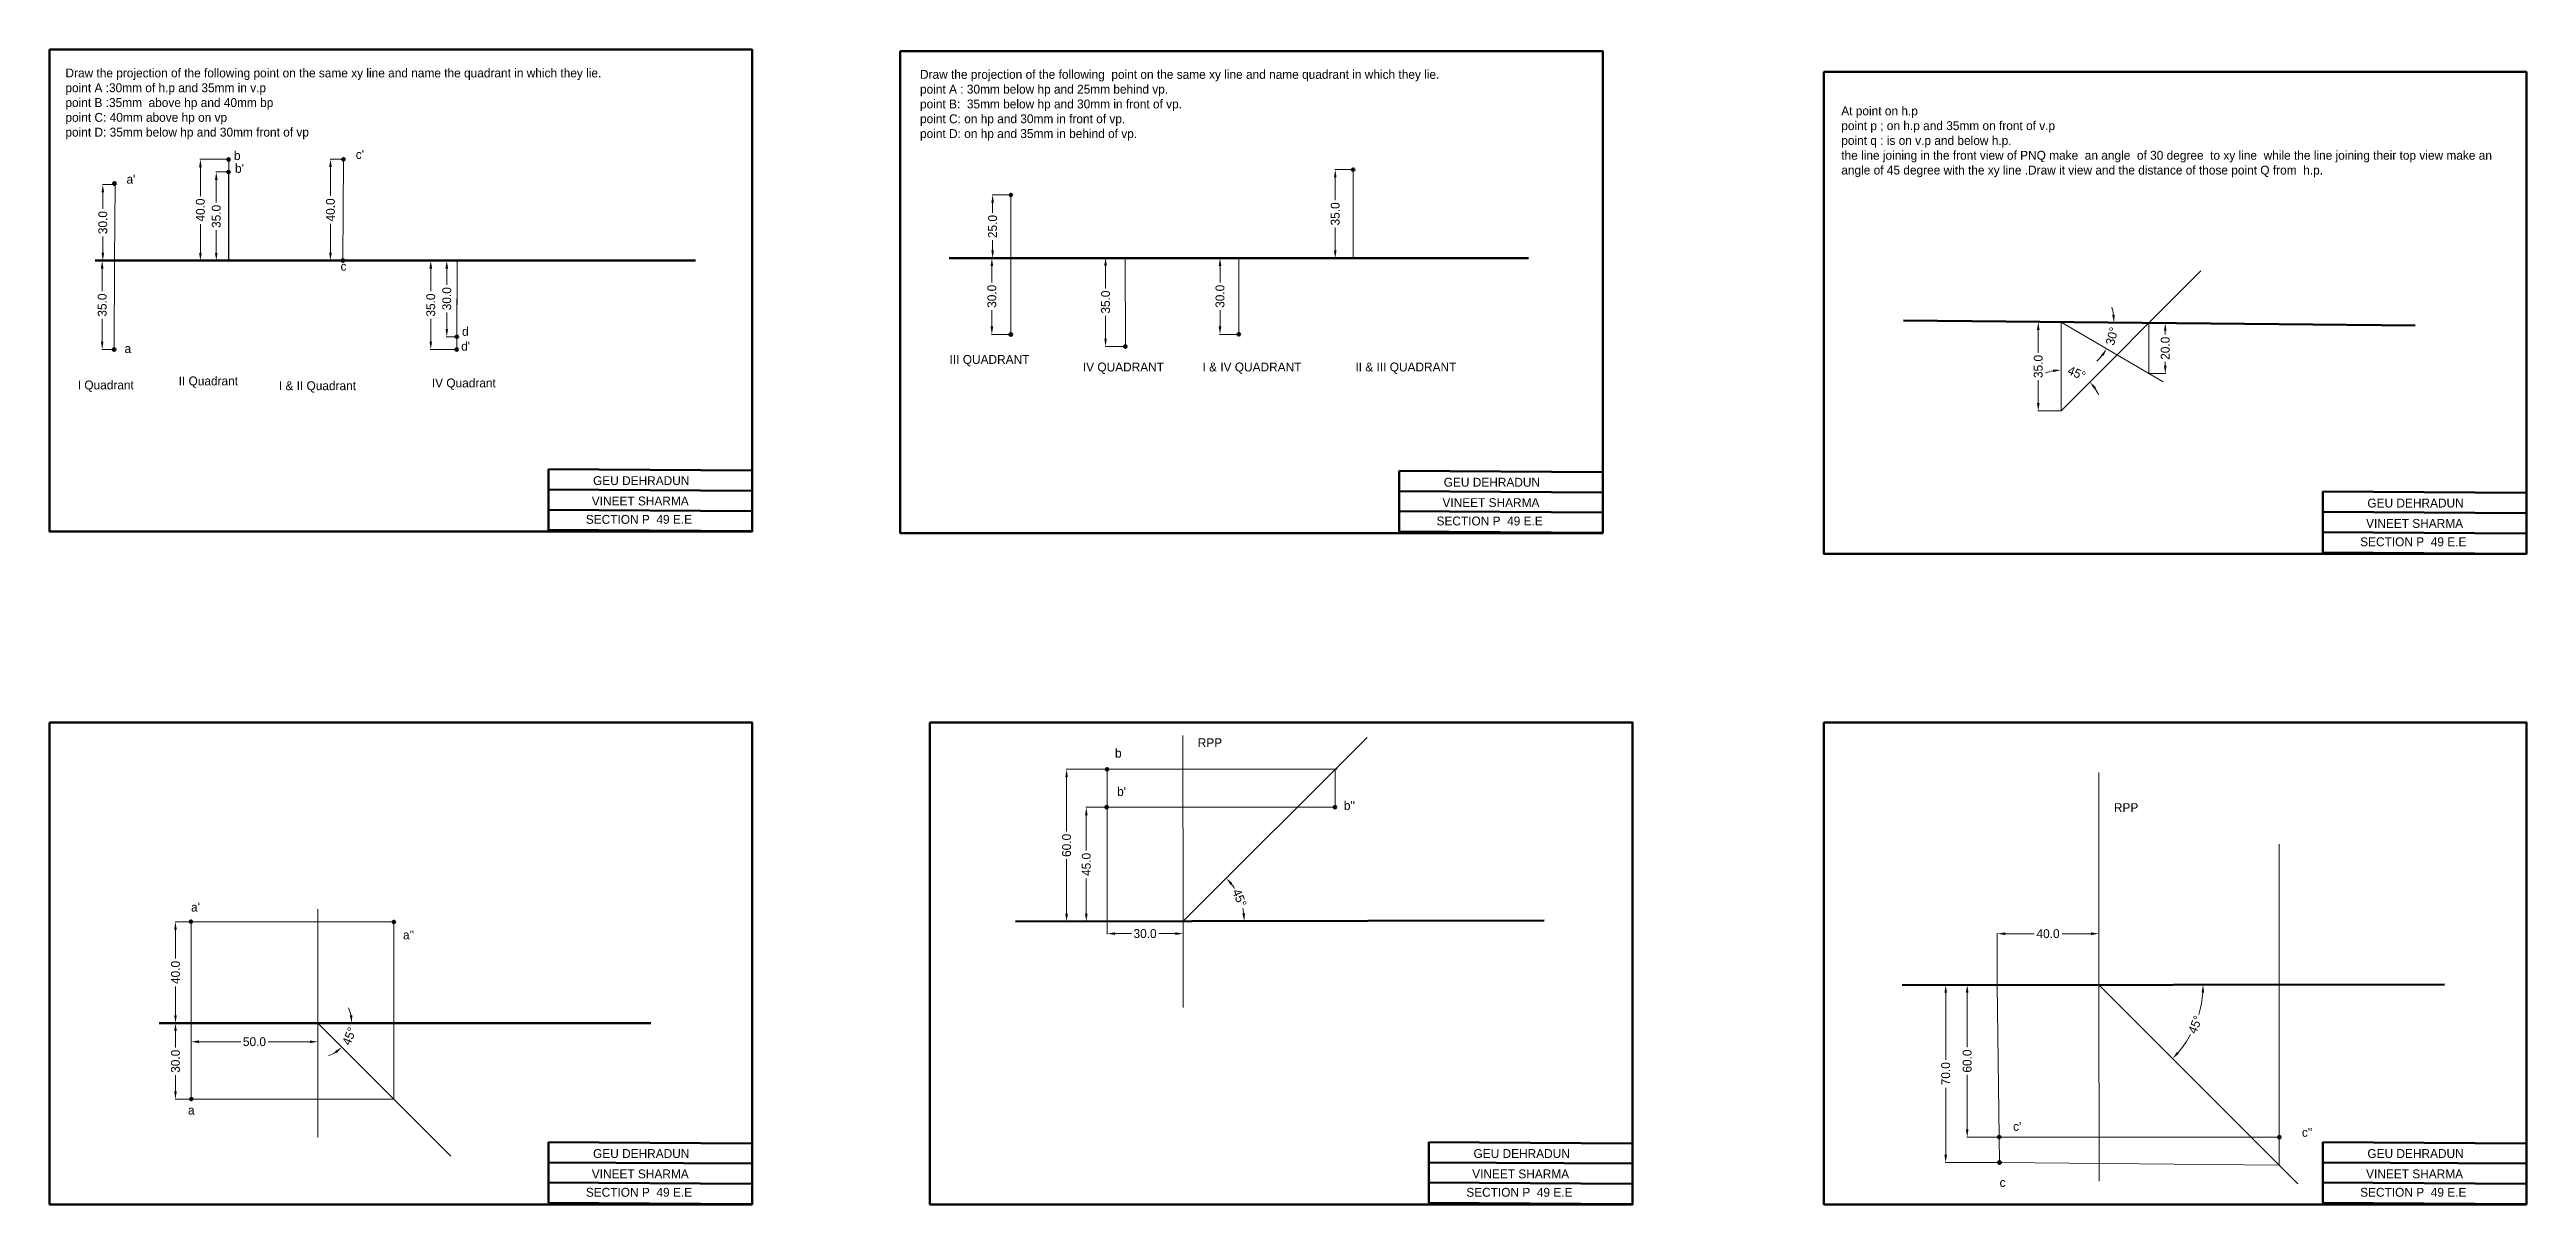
# Model space of a CAD drawing. Header units: millimetres. Extents: x 1019 to 3698, y 486 to 1720.
# Drawn here: x 1019 to 1996, y 489 to 945 of the extents above; entities that cross this region are included whole.
import ezdxf

# ---------------------------------------------------------------- set-up
doc = ezdxf.new("R2010")
doc.units = ezdxf.units.MM
doc.header["$MEASUREMENT"] = 0
doc.layers.get('0').update_dxf_attribs({"lineweight": 50})
doc.layers.add('Layer1', color=150, linetype='Continuous', lineweight=13)
doc.layers.add('Layer2', color=150, linetype='Continuous', lineweight=13)
doc.styles.get("Standard").update_dxf_attribs({"font": 'comicbd.ttf', "height": 3.5})
doc.dimstyles.get("Standard").update_dxf_attribs({"dimtxt": 3.5, "dimasz": 3.1, "dimexe": 0.18, "dimexo": 0.0625, "dimgap": 0.09, "dimtad": 0, "dimtoh": 1, "dimdec": 1, "dimzin": 0, "dimdsep": 46, "dimtxsty": 'Standard', "dimcen": 0.09, "dimclrd": 4, "dimclre": 4, "dimclrt": 4, "dimadec": 0, "dimazin": 0, "dimtfac": 1, "dimtdec": 1, "dimtofl": 0, "dimtmove": 0, "dimatfit": 3, "dimfxl": 1, "dimtfillclr": 4, "dimtolj": 1, "dimtzin": 0, "dimlwd": 13, "dimlwe": 13, "dimarcsym": 0})

msp = doc.modelspace()

# ---------------------------------------------------------------- texts
at = {"char_height": 3.5, "attachment_point": 1}
for s, width, heights, insert in [('Draw the projection of the following point on the same xy line and name the quadrant in which they lie.\\Ppoint A :30mm of h.p and 35mm in v.p\\Ppoint B :35mm  above hp and 40mm bp\\Ppoint C: 40mm above hp on vp\\Ppoint D: 35mm below hp and 30mm front of vp', 261.4909, [0], (1025.71, 937.06)), ('Draw the projection of the following  point on the same xy line and name quadrant in which they lie.\\Ppoint A : 30mm below hp and 25mm behind vp.\\Ppoint B:  35mm below hp and 30mm in front of vp.\\Ppoint C: on hp and 30mm in front of vp.\\Ppoint D: on hp and 35mm in behind of vp.', 260.8511, [0], (1362.62, 936.5)), ('At point on h.p \\Ppoint p ; on h.p and 35mm on front of v.p\\Ppoint q : is on v.p and below h.p.\\Pthe line joining in the front view of PNQ make  an angle  of 30 degree  to xy line  while the line joining their top view make an angle of 45 degree with the xy line .Draw it view and the distance of those point Q from  h.p.', 260.7155, [0], (1725.84, 922.11)), ('b', 6.9266, [0], (1092.13, 904.53)), ("b'", 6.259, [0], (1092.55, 899.45)), ("c'", 16.549, [0], (1140.17, 904.93)), ("a'", 14.2322, [0], (1049.78, 895.17)), ('c', 6.4548, [0], (1134.17, 860.87)), ('d', 14.5631, [0], (1182.08, 835.2)), ('a', 9.0753, [0], (1049.02, 828.44)), ("d'", 12.9082, [0], (1181.73, 829.33)), ('III QUADRANT', 55.5245, [0], (1374.29, 824.13)), ('IV QUADRANT ', 53.7334, [0], (1426.83, 821.15)), ('I & IV QUADRANT ', 60.3008, [0], (1473.99, 821.15)), ('II & III QUADRANT', 66.2712, [0], (1534.29, 821.15)), ('I Quadrant ', 32.3286, [0], (1030.56, 814.06)), ('II Quadrant ', 32.0657, [0], (1070.33, 815.65)), ('I & II Quadrant ', 63.0801, [0], (1109.83, 813.77)), ('IV Quadrant', 49.6756, [0], (1170.15, 814.86)), ('GEU DEHRADUN', 51.3432, [0], (1233.73, 776.36)), ('GEU DEHRADUN', 51.3432, [0], (1569.11, 775.72)), ('VINEET SHARMA ', 79.775, [0], (1233.21, 768.33)), ('VINEET SHARMA ', 79.775, [0], (1568.6, 767.69)), ('GEU DEHRADUN', 51.3432, [0], (1933.26, 767.51)), ('SECTION P  49 E.E', 79.8057, [0], (1230.87, 761.08)), ('SECTION P  49 E.E', 79.8057, [0], (1566.26, 760.44)), ('SECTION P  49 E.E', 79.8057, [0], (1930.41, 752.24)), ('VINEET SHARMA ', 79.775, [0], (1932.75, 759.49)), ('b', 24.5583, [0], (1439.51, 668.92)), ("b'", 15.4524, [0], (1440.34, 653.8)), ("b''", 20.9712, [0], (1529.74, 648.29)), ("a'", 13.1235, [3.63], (1075.23, 608.22)), ("a''", 19.7921, [0], (1158.77, 597.26)), ('a', 15.1119, [3.63], (1074.02, 528.21)), ('GEU DEHRADUN', 51.3432, [0], (1233.73, 511.09)), ('GEU DEHRADUN', 51.3432, [0], (1580.84, 511.09)), ('GEU DEHRADUN', 51.3432, [0], (1933.26, 511.09)), ('VINEET SHARMA ', 79.775, [0], (1233.21, 503.06)), ('VINEET SHARMA ', 79.775, [0], (1580.32, 503.06)), ('VINEET SHARMA ', 79.775, [0], (1932.75, 503.06)), ('SECTION P  49 E.E', 79.8057, [0], (1230.87, 495.81)), ('SECTION P  49 E.E', 79.8057, [0], (1577.99, 495.81)), ('SECTION P  49 E.E', 79.8057, [0], (1930.41, 495.81))]:
    msp.add_mtext_dynamic_manual_height_columns(s, width=width, gutter_width=17.5, heights=heights, dxfattribs=dict(at, insert=insert))
at = {"layer": 'Defpoints', "char_height": 3.5, "attachment_point": 1}
for s, width, insert in [("c'", 35.5459, (1793.59, 521.78)), ("c''", 30.7424, (1907.43, 519.45)), ('c', 36.7029, (1788.24, 499.67))]:
    msp.add_mtext_dynamic_manual_height_columns(s, width=width, gutter_width=17.5, heights=[0], dxfattribs=dict(at, insert=insert))
at = {"layer": 'Layer1', "char_height": 3.5, "attachment_point": 1}
for width, insert in [(23.7907, (1472.12, 673.04)), (41.3245, (1833.33, 647.45))]:
    msp.add_mtext_dynamic_manual_height_columns('{\\C0;RPP}', width=width, gutter_width=17.5, heights=[0], dxfattribs=dict(at, insert=insert))

# ---------------------------------------------------------------- blocks, each defined once
blk = doc.blocks.new('*D1')
at = {"layer": 'Defpoints', "color": 0, "transparency": 16777216}
for p in [(1040.45, 891.32), (1045.3, 891.32), (1045.09, 861.32)]:
    blk.add_point(p, dxfattribs=at)
at = {"layer": 'Layer2', "color": 4, "linetype": 'Continuous', "lineweight": 13, "transparency": 16777216}
for p, q in [((1045.24, 891.32), (1040.27, 891.32)), ((1040.45, 888.22), (1040.45, 881.74)), ((1040.45, 864.42), (1040.45, 870.9)), ((1045.03, 861.32), (1040.27, 861.32))]:
    blk.add_line(p, q, dxfattribs=at)
at = {"layer": 'Layer2', "color": 4, "transparency": 16777216}
for points in [[(1039.93, 888.22), (1040.96, 888.22), (1040.45, 891.32)], [(1039.93, 864.42), (1040.96, 864.42), (1040.45, 861.32)]]:
    blk.add_solid(points, dxfattribs=at)
at = {"layer": 'Layer2', "color": 4, "transparency": 16777216, "insert": (1040.45, 876.32), "char_height": 3.5, "attachment_point": 5, "rotation": 90}
blk.add_mtext('\\A1;30.0', dxfattribs=at)
blk = doc.blocks.new('*D2')
at = {"layer": 'Defpoints', "color": 0, "transparency": 16777216}
for p in [(1045.09, 861.32), (1040.19, 826.32), (1044.85, 826.32)]:
    blk.add_point(p, dxfattribs=at)
at = {"layer": 'Layer2', "color": 4, "linetype": 'Continuous', "lineweight": 13, "transparency": 16777216}
for p, q in [((1045.03, 861.32), (1040.01, 861.32)), ((1040.19, 858.22), (1040.19, 849.24)), ((1040.19, 829.42), (1040.19, 838.4)), ((1044.79, 826.32), (1040.01, 826.32))]:
    blk.add_line(p, q, dxfattribs=at)
at = {"layer": 'Layer2', "color": 4, "transparency": 16777216}
for points in [[(1039.67, 858.22), (1040.7, 858.22), (1040.19, 861.32)], [(1039.67, 829.42), (1040.7, 829.42), (1040.19, 826.32)]]:
    blk.add_solid(points, dxfattribs=at)
at = {"layer": 'Layer2', "color": 4, "transparency": 16777216, "insert": (1040.19, 843.82), "char_height": 3.5, "attachment_point": 5, "rotation": 90}
blk.add_mtext('\\A1;35.0', dxfattribs=at)
blk = doc.blocks.new('*D4')
at = {"layer": 'Defpoints', "color": 0, "transparency": 16777216}
for p in [(1130.19, 901.32), (1135.31, 901.32), (1135.09, 861.32)]:
    blk.add_point(p, dxfattribs=at)
at = {"layer": 'Layer2', "color": 4, "linetype": 'Continuous', "lineweight": 13, "transparency": 16777216}
for p, q in [((1135.25, 901.32), (1130.01, 901.32)), ((1130.19, 898.22), (1130.19, 886.86)), ((1130.19, 864.42), (1130.19, 875.79)), ((1135.03, 861.32), (1130.01, 861.32))]:
    blk.add_line(p, q, dxfattribs=at)
at = {"layer": 'Layer2', "color": 4, "transparency": 16777216}
for points in [[(1129.67, 898.22), (1130.71, 898.22), (1130.19, 901.32)], [(1129.67, 864.42), (1130.71, 864.42), (1130.19, 861.32)]]:
    blk.add_solid(points, dxfattribs=at)
at = {"layer": 'Layer2', "color": 4, "transparency": 16777216, "insert": (1130.19, 881.32), "char_height": 3.5, "attachment_point": 5, "rotation": 90}
blk.add_mtext('\\A1;40.0', dxfattribs=at)
blk = doc.blocks.new('*D5')
at = {"layer": 'Defpoints', "color": 0, "transparency": 16777216}
for p in [(1180.09, 861.32), (1176.05, 831.32), (1180, 831.32)]:
    blk.add_point(p, dxfattribs=at)
at = {"layer": 'Layer2', "color": 4, "linetype": 'Continuous', "lineweight": 13, "transparency": 16777216}
for p, q in [((1180.03, 861.32), (1175.87, 861.32)), ((1176.05, 858.22), (1176.05, 851.74)), ((1176.05, 834.42), (1176.05, 840.9)), ((1179.94, 831.32), (1175.87, 831.32))]:
    blk.add_line(p, q, dxfattribs=at)
at = {"layer": 'Layer2', "color": 4, "transparency": 16777216}
for points in [[(1175.54, 858.22), (1176.57, 858.22), (1176.05, 861.32)], [(1175.54, 834.42), (1176.57, 834.42), (1176.05, 831.32)]]:
    blk.add_solid(points, dxfattribs=at)
at = {"layer": 'Layer2', "color": 4, "transparency": 16777216, "insert": (1176.05, 846.32), "char_height": 3.5, "attachment_point": 5, "rotation": 90}
blk.add_mtext('\\A1;30.0', dxfattribs=at)
blk = doc.blocks.new('*D6')
at = {"layer": 'Defpoints', "color": 0, "transparency": 16777216}
for p in [(1180.09, 861.32), (1169.74, 826.32), (1179.98, 826.32)]:
    blk.add_point(p, dxfattribs=at)
at = {"layer": 'Layer2', "color": 4, "linetype": 'Continuous', "lineweight": 13, "transparency": 16777216}
for p, q in [((1180.03, 861.32), (1169.56, 861.32)), ((1169.74, 858.22), (1169.74, 849.24)), ((1169.74, 829.42), (1169.74, 838.4)), ((1179.92, 826.32), (1169.56, 826.32))]:
    blk.add_line(p, q, dxfattribs=at)
at = {"layer": 'Layer2', "color": 4, "transparency": 16777216}
for points in [[(1169.22, 858.22), (1170.26, 858.22), (1169.74, 861.32)], [(1169.22, 829.42), (1170.26, 829.42), (1169.74, 826.32)]]:
    blk.add_solid(points, dxfattribs=at)
at = {"layer": 'Layer2', "color": 4, "transparency": 16777216, "insert": (1169.74, 843.82), "char_height": 3.5, "attachment_point": 5, "rotation": 90}
blk.add_mtext('\\A1;35.0', dxfattribs=at)
blk = doc.blocks.new('*D7')
at = {"layer": 'Defpoints', "color": 0, "transparency": 16777216}
for p in [(1078.91, 901.27), (1090.09, 901.27), (1090.14, 861.27)]:
    blk.add_point(p, dxfattribs=at)
at = {"layer": 'Layer2', "color": 4, "linetype": 'Continuous', "lineweight": 13, "transparency": 16777216}
for p, q in [((1090.03, 901.27), (1078.73, 901.27)), ((1078.91, 898.17), (1078.91, 886.8)), ((1078.91, 864.37), (1078.91, 875.73)), ((1090.08, 861.27), (1078.73, 861.27))]:
    blk.add_line(p, q, dxfattribs=at)
at = {"layer": 'Layer2', "color": 4, "transparency": 16777216}
for points in [[(1078.39, 898.17), (1079.42, 898.17), (1078.91, 901.27)], [(1078.39, 864.37), (1079.42, 864.37), (1078.91, 861.27)]]:
    blk.add_solid(points, dxfattribs=at)
at = {"layer": 'Layer2', "color": 4, "transparency": 16777216, "insert": (1078.91, 881.27), "char_height": 3.5, "attachment_point": 5, "rotation": 90}
blk.add_mtext('\\A1;40.0', dxfattribs=at)
blk = doc.blocks.new('*D8')
at = {"layer": 'Defpoints', "color": 0, "transparency": 16777216}
for p in [(1085.17, 896.27), (1089.98, 896.27), (1090.14, 861.27)]:
    blk.add_point(p, dxfattribs=at)
at = {"layer": 'Layer2', "color": 4, "linetype": 'Continuous', "lineweight": 13, "transparency": 16777216}
for p, q in [((1089.92, 896.27), (1084.99, 896.27)), ((1085.17, 893.17), (1085.17, 884.18)), ((1085.17, 864.37), (1085.17, 873.35)), ((1090.08, 861.27), (1084.99, 861.27))]:
    blk.add_line(p, q, dxfattribs=at)
at = {"layer": 'Layer2', "color": 4, "transparency": 16777216}
for points in [[(1084.66, 893.17), (1085.69, 893.17), (1085.17, 896.27)], [(1084.66, 864.37), (1085.69, 864.37), (1085.17, 861.27)]]:
    blk.add_solid(points, dxfattribs=at)
at = {"layer": 'Layer2', "color": 4, "transparency": 16777216, "insert": (1085.17, 878.77), "char_height": 3.5, "attachment_point": 5, "rotation": 90}
blk.add_mtext('\\A1;35.0', dxfattribs=at)
blk = doc.blocks.new('*D27')
at = {"layer": 'Defpoints', "color": 0, "transparency": 16777216}
for p in [(1069.08, 600.72), (1075.23, 600.72), (1075.23, 560.72)]:
    blk.add_point(p, dxfattribs=at)
at = {"layer": 'Layer1', "color": 4, "linetype": 'Continuous', "lineweight": 13, "transparency": 16777216}
for p, q in [((1075.17, 600.72), (1068.9, 600.72)), ((1069.08, 597.62), (1069.08, 586.25)), ((1069.08, 563.82), (1069.08, 575.18)), ((1075.17, 560.72), (1068.9, 560.72))]:
    blk.add_line(p, q, dxfattribs=at)
at = {"layer": 'Layer1', "color": 4, "transparency": 16777216}
for points in [[(1068.57, 597.62), (1069.6, 597.62), (1069.08, 600.72)], [(1068.57, 563.82), (1069.6, 563.82), (1069.08, 560.72)]]:
    blk.add_solid(points, dxfattribs=at)
at = {"layer": 'Layer1', "color": 4, "transparency": 16777216, "insert": (1069.08, 580.72), "char_height": 3.5, "attachment_point": 5, "rotation": 90}
blk.add_mtext('\\A1;40.0', dxfattribs=at)
blk = doc.blocks.new('*D28')
at = {"layer": 'Defpoints', "color": 0, "transparency": 16777216}
for p in [(1075.23, 560.72), (1069.08, 530.72), (1075.23, 530.72)]:
    blk.add_point(p, dxfattribs=at)
at = {"layer": 'Layer1', "color": 4, "linetype": 'Continuous', "lineweight": 13, "transparency": 16777216}
for p, q in [((1075.17, 560.72), (1068.9, 560.72)), ((1069.08, 557.62), (1069.08, 551.14)), ((1069.08, 533.82), (1069.08, 540.3)), ((1075.17, 530.72), (1068.9, 530.72))]:
    blk.add_line(p, q, dxfattribs=at)
at = {"layer": 'Layer1', "color": 4, "transparency": 16777216}
for points in [[(1068.57, 557.62), (1069.6, 557.62), (1069.08, 560.72)], [(1068.57, 533.82), (1069.6, 533.82), (1069.08, 530.72)]]:
    blk.add_solid(points, dxfattribs=at)
at = {"layer": 'Layer1', "color": 4, "transparency": 16777216, "insert": (1069.08, 545.72), "char_height": 3.5, "attachment_point": 5, "rotation": 90}
blk.add_mtext('\\A1;30.0', dxfattribs=at)
blk = doc.blocks.new('*D29')
at = {"layer": 'Defpoints', "color": 0, "transparency": 16777216}
for p in [(1075.23, 560.72), (1125.23, 560.72), (1125.23, 553.41)]:
    blk.add_point(p, dxfattribs=at)
at = {"layer": 'Layer1', "color": 4, "linetype": 'Continuous', "lineweight": 13, "transparency": 16777216}
for p, q in [((1075.23, 560.65), (1075.23, 553.23)), ((1125.23, 560.65), (1125.23, 553.23)), ((1078.33, 553.41), (1094.79, 553.41)), ((1122.13, 553.41), (1105.67, 553.41))]:
    blk.add_line(p, q, dxfattribs=at)
at = {"layer": 'Layer1', "color": 4, "transparency": 16777216}
for points in [[(1078.33, 553.93), (1078.33, 552.9), (1075.23, 553.41)], [(1122.13, 553.93), (1122.13, 552.9), (1125.23, 553.41)]]:
    blk.add_solid(points, dxfattribs=at)
at = {"layer": 'Layer1', "color": 4, "transparency": 16777216, "insert": (1100.23, 553.41), "char_height": 3.5, "attachment_point": 5}
blk.add_mtext('\\A1;50.0', dxfattribs=at)
blk = doc.blocks.new('*D30')
at = {"color": 4, "linetype": 'Continuous', "lineweight": 13, "transparency": 16777216}
for start, end in [(13.26529, 26.53058), (288.46942, 301.73471)]:
    blk.add_arc((1125.23, 560.72), 13.42, start, end, dxfattribs=at)
at = {"color": 4, "transparency": 16777216}
for points in [[(1138.8, 563.86), (1137.78, 563.74), (1138.65, 560.72)], [(1131.97, 549.71), (1132.61, 548.9), (1134.72, 551.23)]]:
    blk.add_solid(points, dxfattribs=at)
at = {"layer": 'Defpoints', "color": 0, "transparency": 16777216}
for p in [(1062.61, 560.72), (1125.23, 560.72), (1256.46, 560.72), (1136.85, 554.01), (1177.7, 508.25)]:
    blk.add_point(p, dxfattribs=at)
at = {"color": 4, "transparency": 16777216, "insert": (1137.63, 555.58), "char_height": 3.5, "attachment_point": 5, "rotation": 67.5}
blk.add_mtext('\\A1;45°', dxfattribs=at)
blk = doc.blocks.new('*D10')
at = {"layer": 'Defpoints', "color": 0, "transparency": 16777216}
for p in [(1391.25, 887.27), (1398.46, 887.27), (1398.47, 862.27)]:
    blk.add_point(p, dxfattribs=at)
at = {"layer": 'Layer1', "color": 4, "linetype": 'Continuous', "lineweight": 13, "transparency": 16777216}
for p, q in [((1398.4, 887.27), (1391.07, 887.27)), ((1391.25, 884.17), (1391.25, 880.16)), ((1391.25, 865.37), (1391.25, 869.37)), ((1398.41, 862.27), (1391.07, 862.27))]:
    blk.add_line(p, q, dxfattribs=at)
at = {"layer": 'Layer1', "color": 4, "transparency": 16777216}
for points in [[(1390.74, 884.17), (1391.77, 884.17), (1391.25, 887.27)], [(1390.74, 865.37), (1391.77, 865.37), (1391.25, 862.27)]]:
    blk.add_solid(points, dxfattribs=at)
at = {"layer": 'Layer1', "color": 4, "transparency": 16777216, "insert": (1391.25, 874.77), "char_height": 3.5, "attachment_point": 5, "rotation": 90}
blk.add_mtext('\\A1;25.0', dxfattribs=at)
blk = doc.blocks.new('*D11')
at = {"layer": 'Defpoints', "color": 0, "transparency": 16777216}
for p in [(1398.47, 862.27), (1390.95, 832.27), (1398.48, 832.27)]:
    blk.add_point(p, dxfattribs=at)
at = {"layer": 'Layer1', "color": 4, "linetype": 'Continuous', "lineweight": 13, "transparency": 16777216}
for p, q in [((1398.41, 862.27), (1390.77, 862.27)), ((1390.95, 859.17), (1390.95, 852.69)), ((1390.95, 835.37), (1390.95, 841.85)), ((1398.42, 832.27), (1390.77, 832.27))]:
    blk.add_line(p, q, dxfattribs=at)
at = {"layer": 'Layer1', "color": 4, "transparency": 16777216}
for points in [[(1390.43, 859.17), (1391.47, 859.17), (1390.95, 862.27)], [(1390.43, 835.37), (1391.47, 835.37), (1390.95, 832.27)]]:
    blk.add_solid(points, dxfattribs=at)
at = {"layer": 'Layer1', "color": 4, "transparency": 16777216, "insert": (1390.95, 847.27), "char_height": 3.5, "attachment_point": 5, "rotation": 90}
blk.add_mtext('\\A1;30.0', dxfattribs=at)
blk = doc.blocks.new('*D12')
at = {"layer": 'Defpoints', "color": 0, "transparency": 16777216}
for p in [(1435.78, 862.48), (1443.47, 862.48), (1443.63, 827.48)]:
    blk.add_point(p, dxfattribs=at)
at = {"layer": 'Layer1', "color": 4, "linetype": 'Continuous', "lineweight": 13, "transparency": 16777216}
for p, q in [((1443.41, 862.48), (1435.6, 862.48)), ((1435.78, 859.38), (1435.78, 850.4)), ((1435.78, 830.58), (1435.78, 839.56)), ((1443.57, 827.48), (1435.6, 827.48))]:
    blk.add_line(p, q, dxfattribs=at)
at = {"layer": 'Layer1', "color": 4, "transparency": 16777216}
for points in [[(1435.26, 859.38), (1436.29, 859.38), (1435.78, 862.48)], [(1435.26, 830.58), (1436.29, 830.58), (1435.78, 827.48)]]:
    blk.add_solid(points, dxfattribs=at)
at = {"layer": 'Layer1', "color": 4, "transparency": 16777216, "insert": (1435.78, 844.98), "char_height": 3.5, "attachment_point": 5, "rotation": 90}
blk.add_mtext('\\A1;35.0', dxfattribs=at)
blk = doc.blocks.new('*D14')
at = {"layer": 'Defpoints', "color": 0, "transparency": 16777216}
for p in [(1480.9, 862.27), (1488.36, 862.27), (1488.34, 832.27)]:
    blk.add_point(p, dxfattribs=at)
at = {"layer": 'Layer1', "color": 4, "linetype": 'Continuous', "lineweight": 13, "transparency": 16777216}
for p, q in [((1488.29, 862.27), (1480.72, 862.27)), ((1480.9, 859.17), (1480.9, 852.69)), ((1480.9, 835.37), (1480.9, 841.85)), ((1488.27, 832.27), (1480.72, 832.27))]:
    blk.add_line(p, q, dxfattribs=at)
at = {"layer": 'Layer1', "color": 4, "transparency": 16777216}
for points in [[(1480.38, 859.17), (1481.42, 859.17), (1480.9, 862.27)], [(1480.38, 835.37), (1481.42, 835.37), (1480.9, 832.27)]]:
    blk.add_solid(points, dxfattribs=at)
at = {"layer": 'Layer1', "color": 4, "transparency": 16777216, "insert": (1480.9, 847.27), "char_height": 3.5, "attachment_point": 5, "rotation": 90}
blk.add_mtext('\\A1;30.0', dxfattribs=at)
blk = doc.blocks.new('*D16')
at = {"layer": 'Defpoints', "color": 0, "transparency": 16777216}
for p in [(1533.36, 897.24), (1526.33, 862.27), (1533.36, 862.27)]:
    blk.add_point(p, dxfattribs=at)
at = {"layer": 'Layer1', "color": 4, "linetype": 'Continuous', "lineweight": 13, "transparency": 16777216}
for p, q in [((1533.3, 897.24), (1526.15, 897.24)), ((1526.33, 894.14), (1526.33, 885.17)), ((1526.33, 865.37), (1526.33, 874.33)), ((1533.3, 862.27), (1526.15, 862.27))]:
    blk.add_line(p, q, dxfattribs=at)
at = {"layer": 'Layer1', "color": 4, "transparency": 16777216}
for points in [[(1525.81, 894.14), (1526.84, 894.14), (1526.33, 897.24)], [(1525.81, 865.37), (1526.84, 865.37), (1526.33, 862.27)]]:
    blk.add_solid(points, dxfattribs=at)
at = {"layer": 'Layer1', "color": 4, "transparency": 16777216, "insert": (1526.33, 879.75), "char_height": 3.5, "attachment_point": 5, "rotation": 90}
blk.add_mtext('\\A1;35.0', dxfattribs=at)
blk = doc.blocks.new('*D31')
at = {"layer": 'Defpoints', "color": 0, "transparency": 16777216}
for p in [(1428.19, 645.82), (1436.37, 645.82), (1436.36, 600.82)]:
    blk.add_point(p, dxfattribs=at)
at = {"layer": 'Layer1', "color": 4, "linetype": 'Continuous', "lineweight": 13, "transparency": 16777216}
for p, q in [((1436.3, 645.82), (1428.01, 645.82)), ((1428.19, 642.72), (1428.19, 628.85)), ((1428.19, 603.92), (1428.19, 617.78)), ((1436.3, 600.82), (1428.01, 600.82))]:
    blk.add_line(p, q, dxfattribs=at)
at = {"layer": 'Layer1', "color": 4, "transparency": 16777216}
for points in [[(1427.67, 642.72), (1428.71, 642.72), (1428.19, 645.82)], [(1427.67, 603.92), (1428.71, 603.92), (1428.19, 600.82)]]:
    blk.add_solid(points, dxfattribs=at)
at = {"layer": 'Layer1', "color": 4, "transparency": 16777216, "insert": (1428.19, 623.32), "char_height": 3.5, "attachment_point": 5, "rotation": 90}
blk.add_mtext('\\A1;45.0', dxfattribs=at)
blk = doc.blocks.new('*D32')
at = {"layer": 'Defpoints', "color": 0, "transparency": 16777216}
for p in [(1420.42, 660.82), (1436.36, 660.82), (1436.36, 600.82)]:
    blk.add_point(p, dxfattribs=at)
at = {"layer": 'Layer1', "color": 4, "linetype": 'Continuous', "lineweight": 13, "transparency": 16777216}
for p, q in [((1436.3, 660.82), (1420.24, 660.82)), ((1420.42, 657.72), (1420.42, 636.26)), ((1420.42, 603.92), (1420.42, 625.38)), ((1436.3, 600.82), (1420.24, 600.82))]:
    blk.add_line(p, q, dxfattribs=at)
at = {"layer": 'Layer1', "color": 4, "transparency": 16777216}
for points in [[(1419.9, 657.72), (1420.94, 657.72), (1420.42, 660.82)], [(1419.9, 603.92), (1420.94, 603.92), (1420.42, 600.82)]]:
    blk.add_solid(points, dxfattribs=at)
at = {"layer": 'Layer1', "color": 4, "transparency": 16777216, "insert": (1420.42, 630.82), "char_height": 3.5, "attachment_point": 5, "rotation": 90}
blk.add_mtext('\\A1;60.0', dxfattribs=at)
blk = doc.blocks.new('*D33')
at = {"layer": 'Defpoints', "color": 0, "transparency": 16777216}
for p in [(1436.36, 600.82), (1466.36, 600.82), (1466.36, 596.03)]:
    blk.add_point(p, dxfattribs=at)
at = {"layer": 'Layer1', "color": 4, "linetype": 'Continuous', "lineweight": 13, "transparency": 16777216}
for p, q in [((1436.36, 600.75), (1436.36, 595.85)), ((1439.46, 596.03), (1445.94, 596.03)), ((1463.26, 596.03), (1456.78, 596.03)), ((1466.36, 600.75), (1466.36, 595.85))]:
    blk.add_line(p, q, dxfattribs=at)
at = {"layer": 'Layer1', "color": 4, "transparency": 16777216}
for points in [[(1439.46, 596.54), (1439.46, 595.51), (1436.36, 596.03)], [(1463.26, 596.54), (1463.26, 595.51), (1466.36, 596.03)]]:
    blk.add_solid(points, dxfattribs=at)
at = {"layer": 'Layer1', "color": 4, "transparency": 16777216, "insert": (1451.36, 596.03), "char_height": 3.5, "attachment_point": 5}
blk.add_mtext('\\A1;30.0', dxfattribs=at)
blk = doc.blocks.new('*D34')
at = {"layer": 'Defpoints', "color": 0, "transparency": 16777216}
for p in [(1538.88, 673.41), (1489.62, 607.14), (1400.33, 600.75), (1466.36, 600.89), (1608.64, 601.14)]:
    blk.add_point(p, dxfattribs=at)
at = {"layer": 'Layer1', "color": 4, "linetype": 'Continuous', "lineweight": 13, "transparency": 16777216}
for start, end in [(32.64303, 37.62544), (7.48171, 12.46411)]:
    blk.add_arc((1466.34, 600.87), 24.1, start, end, dxfattribs=at)
at = {"layer": 'Layer1', "color": 4, "transparency": 16777216}
for points in [[(1485.04, 615.25), (1485.82, 615.93), (1483.39, 617.92)], [(1490.76, 604.05), (1489.72, 603.98), (1490.45, 600.92)]]:
    blk.add_solid(points, dxfattribs=at)
at = {"layer": 'Layer1', "color": 4, "transparency": 16777216, "insert": (1488.6, 610.12), "char_height": 3.5, "attachment_point": 5, "rotation": 292.55357}
blk.add_mtext('\\A1;45°', dxfattribs=at)
blk = doc.blocks.new('*D35')
at = {"layer": 'Defpoints', "color": 0, "transparency": 16777216}
for p in [(1787.36, 575.8), (1775.48, 515.8), (1787.36, 515.8)]:
    blk.add_point(p, dxfattribs=at)
at = {"layer": 'Layer1', "color": 4, "linetype": 'Continuous', "lineweight": 13, "transparency": 16777216}
for p, q in [((1787.3, 575.8), (1775.3, 575.8)), ((1775.48, 572.7), (1775.48, 551.24)), ((1775.48, 518.9), (1775.48, 540.36)), ((1787.3, 515.8), (1775.3, 515.8))]:
    blk.add_line(p, q, dxfattribs=at)
at = {"layer": 'Layer1', "color": 4, "transparency": 16777216}
for points in [[(1774.96, 572.7), (1776, 572.7), (1775.48, 575.8)], [(1774.96, 518.9), (1776, 518.9), (1775.48, 515.8)]]:
    blk.add_solid(points, dxfattribs=at)
at = {"layer": 'Layer1', "color": 4, "transparency": 16777216, "insert": (1775.48, 545.8), "char_height": 3.5, "attachment_point": 5, "rotation": 90}
blk.add_mtext('\\A1;60.0', dxfattribs=at)
blk = doc.blocks.new('*D36')
at = {"layer": 'Defpoints', "color": 0, "transparency": 16777216}
for p in [(1787.36, 575.8), (1767.01, 505.8), (1788.17, 505.8)]:
    blk.add_point(p, dxfattribs=at)
at = {"layer": 'Layer1', "color": 4, "linetype": 'Continuous', "lineweight": 13, "transparency": 16777216}
for p, q in [((1787.3, 575.8), (1766.83, 575.8)), ((1767.01, 572.7), (1767.01, 546.31)), ((1767.01, 508.9), (1767.01, 535.29)), ((1788.11, 505.8), (1766.83, 505.8))]:
    blk.add_line(p, q, dxfattribs=at)
at = {"layer": 'Layer1', "color": 4, "transparency": 16777216}
for points in [[(1766.49, 572.7), (1767.52, 572.7), (1767.01, 575.8)], [(1766.49, 508.9), (1767.52, 508.9), (1767.01, 505.8)]]:
    blk.add_solid(points, dxfattribs=at)
at = {"layer": 'Layer1', "color": 4, "transparency": 16777216, "insert": (1767.01, 540.8), "char_height": 3.5, "attachment_point": 5, "rotation": 90}
blk.add_mtext('\\A1;70.0', dxfattribs=at)
blk = doc.blocks.new('*D37')
at = {"layer": 'Defpoints', "color": 0, "transparency": 16777216}
for p in [(1749.81, 575.75), (1827.36, 575.88), (1963.62, 576.03), (1863, 555.31), (1905.86, 497.38)]:
    blk.add_point(p, dxfattribs=at)
at = {"layer": 'Layer1', "color": 4, "linetype": 'Continuous', "lineweight": 13, "transparency": 16777216}
for start, end in [(343.43172, 355.75404), (319.32095, 331.64326)]:
    blk.add_arc((1827.39, 575.85), 41.12, start, end, dxfattribs=at)
at = {"layer": 'Layer1', "color": 4, "transparency": 16777216}
for points in [[(1867.87, 572.83), (1868.9, 572.79), (1868.5, 575.91)], [(1858.95, 548.7), (1858.19, 549.4), (1856.46, 546.78)]]:
    blk.add_solid(points, dxfattribs=at)
at = {"layer": 'Layer1', "color": 4, "transparency": 16777216, "insert": (1865.38, 560.14), "char_height": 3.5, "attachment_point": 5, "rotation": 67.53749}
blk.add_mtext('\\A1;45°', dxfattribs=at)
blk = doc.blocks.new('*D38')
at = {"color": 4, "linetype": 'Continuous', "lineweight": 13, "transparency": 16777216}
for p, q in [((1787.36, 575.86), (1787.36, 596.18)), ((1790.46, 596), (1801.83, 596)), ((1824.26, 596), (1812.9, 596)), ((1827.36, 575.94), (1827.36, 596.18))]:
    blk.add_line(p, q, dxfattribs=at)
at = {"color": 4, "transparency": 16777216}
for points in [[(1790.46, 596.52), (1790.46, 595.49), (1787.36, 596)], [(1824.26, 596.52), (1824.26, 595.49), (1827.36, 596)]]:
    blk.add_solid(points, dxfattribs=at)
at = {"layer": 'Defpoints', "color": 0, "transparency": 16777216}
for p in [(1827.36, 596), (1787.36, 575.8), (1827.36, 575.88)]:
    blk.add_point(p, dxfattribs=at)
at = {"color": 4, "transparency": 16777216, "insert": (1807.36, 596), "char_height": 3.5, "attachment_point": 5}
blk.add_mtext('\\A1;40.0', dxfattribs=at)
blk = doc.blocks.new('*D45')
at = {"color": 4, "linetype": 'Continuous', "lineweight": 13, "transparency": 16777216}
for p, q in [((1812.41, 837.1), (1803.32, 837.1)), ((1803.5, 834), (1803.5, 825.02)), ((1803.5, 805.2), (1803.5, 814.18)), ((1812.41, 802.1), (1803.32, 802.1))]:
    blk.add_line(p, q, dxfattribs=at)
at = {"color": 4, "transparency": 16777216}
for points in [[(1802.99, 834), (1804.02, 834), (1803.5, 837.1)], [(1802.99, 805.2), (1804.02, 805.2), (1803.5, 802.1)]]:
    blk.add_solid(points, dxfattribs=at)
at = {"layer": 'Defpoints', "color": 0, "transparency": 16777216}
for p in [(1812.47, 837.1), (1803.5, 802.1), (1812.47, 802.1)]:
    blk.add_point(p, dxfattribs=at)
at = {"color": 4, "transparency": 16777216, "insert": (1803.5, 819.6), "char_height": 3.5, "attachment_point": 5, "rotation": 90}
blk.add_mtext('\\A1;35.0', dxfattribs=at)
blk = doc.blocks.new('*D48')
at = {"layer": 'Defpoints', "color": 0, "transparency": 16777216}
for p in [(1867.62, 857.25), (1812.47, 837.1), (1820.52, 816.05), (1812.47, 802.1), (1812.47, 802.1)]:
    blk.add_point(p, dxfattribs=at)
at = {"layer": 'Layer1', "color": 4, "linetype": 'Continuous', "lineweight": 13, "transparency": 16777216}
for start, end in [(101.04519, 112.09039), (22.90961, 33.95481)]:
    blk.add_arc((1812.47, 802.1), 16.11, start, end, dxfattribs=at)
at = {"layer": 'Layer1', "color": 4, "transparency": 16777216}
for points in [[(1809.33, 818.42), (1809.43, 817.4), (1812.47, 818.21)], [(1825.43, 810.77), (1826.23, 811.43), (1823.86, 813.49)]]:
    blk.add_solid(points, dxfattribs=at)
at = {"layer": 'Layer1', "color": 4, "transparency": 16777216, "insert": (1818.63, 816.98), "char_height": 3.5, "attachment_point": 5, "rotation": 337.5}
blk.add_mtext('\\A1;45°', dxfattribs=at)
blk = doc.blocks.new('*D49')
at = {"layer": 'Defpoints', "color": 0, "transparency": 16777216}
for p in [(1795.78, 837.26), (1812.47, 837.1), (1851.19, 836.74), (1832.04, 829.82), (1847.98, 816.31)]:
    blk.add_point(p, dxfattribs=at)
at = {"layer": 'Layer1', "color": 4, "linetype": 'Continuous', "lineweight": 13, "transparency": 16777216}
for start, end in [(7.97124, 16.48427), (312.62312, 321.13615)]:
    blk.add_arc((1812.47, 837.1), 20.88, start, end, dxfattribs=at)
at = {"layer": 'Layer1', "color": 4, "transparency": 16777216}
for points in [[(1833.67, 840.03), (1832.64, 839.97), (1833.35, 836.91)], [(1828.3, 824.29), (1829.15, 823.71), (1830.49, 826.55)]]:
    blk.add_solid(points, dxfattribs=at)
at = {"layer": 'Layer1', "color": 4, "transparency": 16777216, "insert": (1832.6, 831.54), "char_height": 3.5, "attachment_point": 5, "rotation": 74.5537}
blk.add_mtext('\\A1;30°', dxfattribs=at)
blk = doc.blocks.new('*D50')
at = {"layer": 'Defpoints', "color": 0, "transparency": 16777216}
for p in [(1847.14, 836.77), (1847.14, 816.8), (1853.57, 816.8)]:
    blk.add_point(p, dxfattribs=at)
at = {"layer": 'Layer1', "color": 4, "linetype": 'Continuous', "lineweight": 13, "transparency": 16777216}
for p, q in [((1847.2, 836.77), (1853.75, 836.77)), ((1853.57, 833.67), (1853.57, 832.19)), ((1853.57, 819.9), (1853.57, 821.39)), ((1847.2, 816.8), (1853.75, 816.8))]:
    blk.add_line(p, q, dxfattribs=at)
at = {"layer": 'Layer1', "color": 4, "transparency": 16777216}
for points in [[(1853.06, 833.67), (1854.09, 833.67), (1853.57, 836.77)], [(1853.06, 819.9), (1854.09, 819.9), (1853.57, 816.8)]]:
    blk.add_solid(points, dxfattribs=at)
at = {"layer": 'Layer1', "color": 4, "transparency": 16777216, "insert": (1853.57, 826.79), "char_height": 3.5, "attachment_point": 5, "rotation": 90}
blk.add_mtext('\\A1;20.0', dxfattribs=at)

# ---------------------------------------------------------------- dimensions: what is measured, and where the dimension line sits
dim = msp.add_linear_dim(base=(1803.5, 802.1), p1=(1812.47, 837.1), p2=(1812.47, 802.1), angle=90, dimstyle='Standard')
dim.commit()
dim.dimension.update_dxf_attribs({"geometry": '*D45', "text_midpoint": (1803.5, 819.6)})
dim = msp.add_linear_dim(base=(1827.36, 596), p1=(1787.36, 575.8), p2=(1827.36, 575.88), dimstyle='Standard')
dim.commit()
dim.dimension.update_dxf_attribs({"geometry": '*D38', "text_midpoint": (1807.36, 596)})
dim = msp.add_angular_dim_2l(base=(1136.85, 554.01), line1=((1062.61, 560.72), (1256.46, 560.72)), line2=((1125.23, 560.72), (1177.7, 508.25)), dimstyle='Standard')
dim.commit()
dim.dimension.update_dxf_attribs({"geometry": '*D30', "text_midpoint": (1137.63, 555.58)})
at = {"layer": 'Layer1'}
for base, p1, p2, picture, middle in [((1526.33, 862.27), (1533.36, 897.24), (1533.36, 862.27), '*D16', (1526.33, 879.75)), ((1391.25, 887.27), (1398.47, 862.27), (1398.46, 887.27), '*D10', (1391.25, 874.77)), ((1390.95, 832.27), (1398.47, 862.27), (1398.48, 832.27), '*D11', (1390.95, 847.27)), ((1435.78, 862.48), (1443.63, 827.48), (1443.47, 862.48), '*D12', (1435.78, 844.98)), ((1480.9, 862.27), (1488.34, 832.27), (1488.36, 862.27), '*D14', (1480.9, 847.27)), ((1853.57, 816.8), (1847.14, 836.77), (1847.14, 816.8), '*D50', (1853.57, 826.79)), ((1420.42, 660.82), (1436.36, 600.82), (1436.36, 660.82), '*D32', (1420.42, 630.82)), ((1428.19, 645.82), (1436.36, 600.82), (1436.37, 645.82), '*D31', (1428.19, 623.32)), ((1069.08, 600.72), (1075.23, 560.72), (1075.23, 600.72), '*D27', (1069.08, 580.72)), ((1767.01, 505.8), (1787.36, 575.8), (1788.17, 505.8), '*D36', (1767.01, 540.8)), ((1775.48, 515.8), (1787.36, 575.8), (1787.36, 515.8), '*D35', (1775.48, 545.8)), ((1069.08, 530.72), (1075.23, 560.72), (1075.23, 530.72), '*D28', (1069.08, 545.72))]:
    dim = msp.add_linear_dim(base=base, p1=p1, p2=p2, angle=90, dimstyle='Standard', dxfattribs=at)
    dim.commit()
    dim.dimension.update_dxf_attribs({"geometry": picture, "text_midpoint": middle})
for base, line1, line2, picture, middle in [((1820.52, 816.05), ((1812.47, 802.1), (1867.62, 857.25)), ((1812.47, 837.1), (1812.47, 802.1)), '*D48', (1818.63, 816.98)), ((1832.04, 829.82), ((1851.19, 836.74), (1795.78, 837.26)), ((1812.47, 837.1), (1847.98, 816.31)), '*D49', (1832.6, 831.54)), ((1489.62, 607.14), ((1400.33, 600.75), (1608.64, 601.14)), ((1466.36, 600.89), (1538.88, 673.41)), '*D34', (1488.6, 610.12)), ((1863, 555.31), ((1749.81, 575.75), (1963.62, 576.03)), ((1827.36, 575.88), (1905.86, 497.38)), '*D37', (1865.38, 560.14))]:
    dim = msp.add_angular_dim_2l(base=base, line1=line1, line2=line2, dimstyle='Standard', dxfattribs=at)
    dim.commit()
    dim.dimension.update_dxf_attribs({"geometry": picture, "text_midpoint": middle})
for base, p1, p2, picture, middle in [((1466.36, 596.03), (1436.36, 600.82), (1466.36, 600.82), '*D33', (1451.36, 596.03)), ((1125.23, 553.41), (1075.23, 560.72), (1125.23, 560.72), '*D29', (1100.23, 553.41))]:
    dim = msp.add_linear_dim(base=base, p1=p1, p2=p2, dimstyle='Standard', dxfattribs=at)
    dim.commit()
    dim.dimension.update_dxf_attribs({"geometry": picture, "text_midpoint": middle})
at = {"layer": 'Layer2'}
for base, p1, p2, picture, middle in [((1078.91, 901.27), (1090.14, 861.27), (1090.09, 901.27), '*D7', (1078.91, 881.27)), ((1130.19, 901.32), (1135.09, 861.32), (1135.31, 901.32), '*D4', (1130.19, 881.32)), ((1040.45, 891.32), (1045.09, 861.32), (1045.3, 891.32), '*D1', (1040.45, 876.32)), ((1085.17, 896.27), (1090.14, 861.27), (1089.98, 896.27), '*D8', (1085.17, 878.77)), ((1040.19, 826.32), (1045.09, 861.32), (1044.85, 826.32), '*D2', (1040.19, 843.82)), ((1169.74, 826.32), (1180.09, 861.32), (1179.98, 826.32), '*D6', (1169.74, 843.82)), ((1176.05, 831.32), (1180.09, 861.32), (1180, 831.32), '*D5', (1176.05, 846.32))]:
    dim = msp.add_linear_dim(base=base, p1=p1, p2=p2, angle=90, dimstyle='Standard', dxfattribs=at)
    dim.commit()
    dim.dimension.update_dxf_attribs({"geometry": picture, "text_midpoint": middle})

# ---------------------------------------------------------------- linework, layer by layer
at = {"color": 0}
msp.add_line((1037.44, 861.32), (1274.07, 861.32), dxfattribs=at)
for p, q in [((1374.1, 862.27), (1602.57, 862.27)), ((1750.33, 837.69), (1952.05, 835.78)), ((1774.02, 837.47), (1774.02, 837.47)), ((1952.05, 835.78), (1952.05, 835.78)), ((1216.16, 779.14), (1296.16, 778.63)), ((1216.16, 779.14), (1216.16, 755.14)), ((1551.55, 778.51), (1631.55, 777.99)), ((1551.55, 778.51), (1551.55, 754.51)), ((1216.06, 763.15), (1296.06, 762.63)), ((1216.11, 771.14), (1296.11, 770.63)), ((1216.11, 771.14), (1296.11, 770.63)), ((1551.45, 762.51), (1631.45, 761.99)), ((1551.5, 770.51), (1631.5, 769.99)), ((1551.5, 770.51), (1631.5, 769.99)), ((1915.65, 762.3), (1995.65, 761.79)), ((1915.65, 762.3), (1995.65, 761.79)), ((1915.7, 770.3), (1995.7, 769.79)), ((1915.7, 770.3), (1915.7, 746.3)), ((1215.09, 754.54), (1295.09, 754.54)), ((1216.01, 755.15), (1296.01, 754.63)), ((1550.48, 753.9), (1630.48, 753.9)), ((1551.4, 754.51), (1631.4, 753.99)), ((1915.6, 754.3), (1995.6, 753.79)), ((1914.63, 745.7), (1994.63, 745.7)), ((1915.55, 746.3), (1995.55, 745.79)), ((1400.33, 600.75), (1608.64, 601.14)), ((1749.81, 575.75), (1963.62, 576.03)), ((1062.61, 560.72), (1256.46, 560.72)), ((1216.16, 513.87), (1296.16, 513.36)), ((1216.16, 513.87), (1216.16, 489.87)), ((1563.28, 513.87), (1643.28, 513.36)), ((1563.28, 513.87), (1563.28, 489.87)), ((1915.7, 513.87), (1995.7, 513.36)), ((1915.7, 513.87), (1915.7, 489.87)), ((1216.11, 505.87), (1296.11, 505.36)), ((1216.11, 505.87), (1296.11, 505.36)), ((1563.23, 505.87), (1643.23, 505.36)), ((1563.23, 505.87), (1643.23, 505.36)), ((1915.65, 505.87), (1995.65, 505.36)), ((1915.65, 505.87), (1995.65, 505.36)), ((1215.09, 489.27), (1295.09, 489.27)), ((1216.01, 489.87), (1296.01, 489.36)), ((1216.06, 497.87), (1296.06, 497.36)), ((1562.21, 489.27), (1642.21, 489.27)), ((1563.12, 489.87), (1643.12, 489.36)), ((1563.18, 497.87), (1643.17, 497.36)), ((1914.63, 489.27), (1994.63, 489.27)), ((1915.55, 489.87), (1995.55, 489.36)), ((1915.6, 497.87), (1995.6, 497.36))]:
    msp.add_line(p, q)
for points in [[(1019.43, 944.54), (1296.43, 944.54), (1296.43, 754.54), (1019.43, 754.54)], [(1354.82, 943.9), (1631.82, 943.9), (1631.82, 753.9), (1354.82, 753.9)], [(1718.97, 935.7), (1995.97, 935.7), (1995.97, 745.7), (1718.97, 745.7)], [(1019.43, 679.27), (1296.43, 679.27), (1296.43, 489.27), (1019.43, 489.27)], [(1366.55, 679.27), (1643.55, 679.27), (1643.55, 489.27), (1366.55, 489.27)], [(1718.97, 679.27), (1995.97, 679.27), (1995.97, 489.27), (1718.97, 489.27)]]:
    msp.add_lwpolyline(points, close=True)
for centre in [(1090.03, 901.18), (1135.31, 901.28), (1045.03, 891.74), (1090.01, 896.29), (1533.39, 897.17), (1398.46, 887.18), (1135.1, 861.39), (1180, 831.32), (1398.41, 832.23), (1488.32, 832.3), (1044.89, 826.3), (1179.98, 826.32), (1443.58, 827.48), (1436.37, 660.76), (1436.2, 645.88), (1526.25, 645.87), (1075.23, 600.74), (1155.2, 600.65), (1075.32, 530.81), (1788.1, 515.83), (1898.52, 515.8), (1788.22, 505.8)]:
    msp.add_circle(centre, 0.5)
at = {"layer": 'Layer1', "color": 0}
msp.add_line((1049.78, 901.32), (1049.78, 901.32), dxfattribs=at)
at = {"layer": 'Layer1'}
for p, q in [((1533.34, 862.24), (1533.36, 897.24)), ((1102.44, 888.62), (1102.44, 888.62)), ((1398.47, 862.27), (1398.46, 887.27)), ((1437.82, 887.98), (1437.82, 887.98)), ((1801.97, 879.78), (1801.97, 879.78)), ((1398.47, 862.27), (1443.47, 862.48)), ((1398.47, 862.27), (1398.48, 832.27)), ((1443.47, 862.27), (1488.47, 862.54)), ((1443.47, 862.48), (1443.63, 827.48)), ((1488.34, 862.27), (1533.34, 862.24)), ((1488.34, 862.27), (1488.34, 832.27)), ((1812.47, 802.1), (1867.62, 857.25)), ((1788.83, 837.33), (1851.19, 836.74)), ((1851.19, 836.74), (1795.78, 837.26)), ((1812.47, 837.1), (1812.47, 802.1)), ((1812.47, 837.1), (1847.98, 816.31)), ((1847.14, 836.77), (1847.14, 816.8)), ((1847.98, 816.31), (1852.79, 813.49)), ((1466.36, 600.89), (1466.23, 674.07)), ((1466.36, 600.89), (1538.88, 673.41)), ((1436.36, 600.82), (1436.36, 660.82)), ((1526.29, 660.82), (1526.29, 645.82)), ((1827.36, 575.88), (1827.36, 659.55)), ((1436.36, 600.82), (1436.37, 645.82)), ((1436.37, 645.82), (1526.29, 645.82)), ((1898.51, 504.72), (1898.51, 631.24)), ((1449.55, 623.35), (1449.55, 623.35)), ((1801.97, 623.35), (1801.97, 623.35)), ((1125.23, 560.72), (1125.23, 605.72)), ((1075.23, 560.72), (1075.23, 600.72)), ((1075.23, 600.72), (1155.2, 600.72)), ((1102.44, 596.45), (1102.44, 596.45)), ((1436.36, 600.82), (1466.36, 600.89)), ((1466.36, 600.89), (1466.36, 566.97)), ((1466.36, 566.97), (1466.36, 566.97)), ((1787.36, 575.8), (1827.36, 575.88)), ((1787.36, 575.8), (1788.06, 515.8)), ((1787.36, 575.8), (1788.17, 505.8)), ((1827.36, 575.88), (1827.46, 498.51)), ((1827.36, 575.88), (1905.86, 497.38)), ((1075.23, 560.72), (1075.23, 530.72)), ((1075.23, 560.72), (1125.23, 560.72)), ((1125.23, 560.72), (1125.23, 515.72)), ((1125.23, 560.72), (1177.7, 508.25)), ((1788.06, 515.8), (1898.51, 515.8)), ((1788.17, 505.8), (1898.51, 504.72))]:
    msp.add_line(p, q, dxfattribs=at)
for points in [[(1436.36, 660.82), (1527.1, 660.82)], [(1155.2, 530.75), (1155.2, 601.15)], [(1075.23, 530.72), (1155.2, 530.75)]]:
    msp.add_lwpolyline(points, dxfattribs=at)
at = {"layer": 'Layer2'}
for p, q in [((1090.09, 861.27), (1090.09, 901.27)), ((1135.09, 861.32), (1135.31, 901.32)), ((1045.09, 861.32), (1045.3, 891.32)), ((1090.04, 861.27), (1089.98, 896.27)), ((1045.09, 861.32), (1044.85, 826.32)), ((1045.09, 861.32), (1090.09, 861.27)), ((1090.09, 861.27), (1135.09, 861.32)), ((1090.09, 860.73), (1090.09, 860.73)), ((1135.09, 861.32), (1180.09, 861.32)), ((1180.09, 861.32), (1179.98, 826.32)), ((1180.09, 861.32), (1180, 831.32)), ((1045.03, 851.65), (1045.03, 851.65)), ((1045.03, 851.65), (1045.03, 851.65))]:
    msp.add_line(p, q, dxfattribs=at)

msp.set_redraw_order([(e.dxf.handle, doc.entitydb.next_handle()) for e in msp.query("TEXT MTEXT ATTDEF DIMENSION ARC_DIMENSION")])  # texts and dimensions are drawn at this point

doc.saveas('drawing.dxf')
